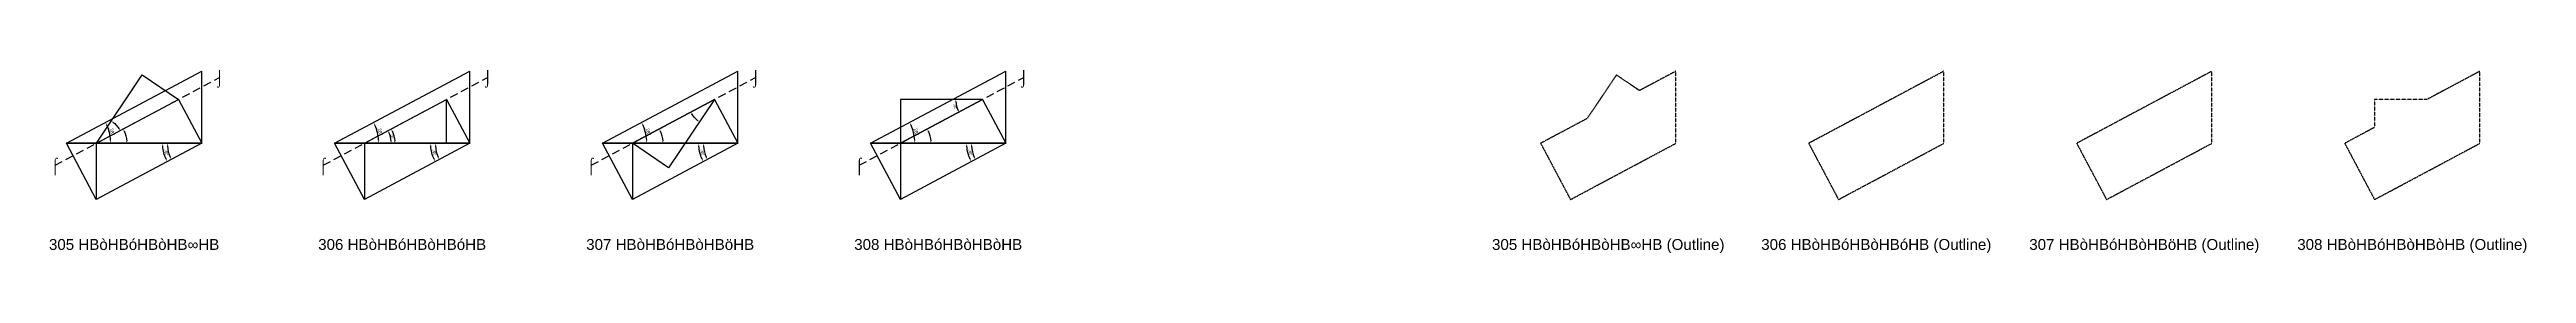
# Model space of a CAD drawing. Header units: millimetres. Extents: x 123348 to 671342, y -3335564 to 24518.
# Drawn here: x 337133 to 611882, y -3028061 to -3007790 of the extents above; entities that cross this region are included whole.
import ezdxf
from ezdxf.enums import TextEntityAlignment as Align

# ---------------------------------------------------------------- set-up
doc = ezdxf.new("R2010")
doc.units = ezdxf.units.MM
doc.header["$PDMODE"] = 35
doc.linetypes.add('DASHED', pattern=[19.05, 12.7, -6.35])
for name, color, linetype in [('BASE', 170, 'Continuous'), ('HYPOTENUSE', 20, 'Continuous'), ('PERPENDICULAR', 90, 'Continuous')]:
    doc.layers.add(name, color=color, linetype=linetype)
doc.styles.add('Arial', font='arial.ttf')
doc.dimstyles.new('ISO-25', dxfattribs={"dimtxt": 250, "dimasz": 100, "dimexe": 1.25, "dimexo": 0.625, "dimgap": 100, "dimtad": 1, "dimdec": 0, "dimtxsty": 'Arial', "dimcen": 2.5, "dimadec": 0, "dimazin": 0, "dimtfac": 1, "dimtdec": 0, "dimtmove": 0, "dimatfit": 3, "dimfxl": 1, "dimarcsym": 0})

# ---------------------------------------------------------------- blocks, each defined once
blk = doc.blocks.new('*D2')
at = {"color": 0, "lineweight": -2, "ltscale": 100, "transparency": 16777216}
blk.add_arc((0, 0), 4906, 4.08845, 23.91155, dxfattribs=at)
at = {"color": 0, "ltscale": 100, "transparency": 16777216}
for points in [[(4432, 1963), (4537, 2014), (4332, 2303)], [(4952, 352), (4835, 348), (4906, 0)]]:
    blk.add_solid(points, dxfattribs=at)
at = {"layer": 'Defpoints', "color": 0, "ltscale": 100, "transparency": 16777216}
for p in [(15000, 7976), (0, 0), (0, 0), (4841, 796), (15000, 0)]:
    blk.add_point(p, dxfattribs=at)
at = {"color": 0, "ltscale": 100, "transparency": 16777216, "insert": (5055, 1260), "char_height": 400, "attachment_point": 5, "rotation": 284, "style": 'Arial'}
blk.add_mtext('28°', dxfattribs=at)
blk = doc.blocks.new('GTN')
at = {"layer": 'BASE'}
blk.add_line((0, 0), (15000, 0), dxfattribs=at)
at = {"layer": 'HYPOTENUSE'}
blk.add_line((0, 0), (15000, 7975.6), dxfattribs=at)
at = {"layer": 'PERPENDICULAR'}
blk.add_line((15000, 0), (15000, 7975.6), dxfattribs=at)
at = {"color": 4, "ltscale": 100}
dim = blk.add_angular_dim_2l(base=(4841, 795.6), line1=((0, 0), (15000, 0)), line2=((0, 0), (15000, 7975.6)), dimstyle='ISO-25', override={"dimtxt": 400, "dimasz": 350, "dimgap": 100}, dxfattribs=at)
dim.commit()
dim.dimension.update_dxf_attribs({"geometry": '*D2', "text_midpoint": (5055.4, 1260.5)})

msp = doc.modelspace()

# ---------------------------------------------------------------- linework, layer by layer
at = {"linetype": 'DASHED', "ltscale": 70}
for p, q in [((337765, -3018338), (355998, -3008643)), ((367495, -3018338), (385728, -3008643)), ((397225, -3018338), (415458, -3008643)), ((426955, -3018338), (445188, -3008643))]:
    msp.add_line(p, q, dxfattribs=at)
at = {"linetype": 'DASHED'}
for points in [[(510936, -3008356), (507687, -3013173), (502532, -3015914), (505838, -3022132), (517532, -3015914), (517532, -3007939), (513498, -3010084)], [(535568, -3022132), (547262, -3015914), (547262, -3007939), (532262, -3015914)], [(565298, -3022132), (576992, -3015914), (576992, -3007939), (561992, -3015914)], [(595028, -3014156), (591722, -3015914), (595028, -3022132), (606722, -3015914), (606722, -3007939), (600839, -3011067), (595028, -3011067)]]:
    msp.add_lwpolyline(points, close=True, dxfattribs=at)

# ---------------------------------------------------------------- block references
for p in [(339017, -3015914), (368747, -3015914), (398477, -3015914), (428207, -3015914)]:
    msp.add_blockref('GTN', p, dxfattribs=at)
at = {"linetype": 'DASHED', "ltscale": 100}
for p, xscale, yscale, zscale, rotation in [((342324, -3015914), -0.607770627558393, 0.607770627558393, 0.607770627558393, 236.0000000000023), ((410900, -3011067), -0.607770627558393, 0.607770627558393, 0.607770627558393, 56.0000000000022), ((354017, -3015914), -0.882947592858929, 0.882947592858929, 0.882947592858929, 27.99999999999998), ((342324, -3015914), -0.688342810461111, 0.688342810461111, 0.688342810461111, 208), ((383747, -3015914), -0.882947592858929, 0.882947592858929, 0.882947592858929, 27.99999999999998), ((372053, -3015914), -0.688342810461111, 0.688342810461111, 0.688342810461111, 208), ((413477, -3015914), -0.882947592858929, 0.882947592858929, 0.882947592858929, 27.99999999999998), ((401783, -3015914), -0.688342810461111, 0.688342810461111, 0.688342810461111, 208), ((443207, -3015914), -0.882947592858929, 0.882947592858929, 0.882947592858929, 27.99999999999998), ((431513, -3015914), -0.688342810461111, 0.688342810461111, 0.688342810461111, 208), ((440630, -3011067), 0.607770627558393, 0.607770627558393, 0.607770627558393, 180), ((354017, -3015914), 0.7795964517353771, 0.7795964517353771, 0.7795964517353771, 180), ((383747, -3015914), 0.7795964517353771, 0.7795964517353771, 0.7795964517353771, 180), ((413477, -3015914), 0.7795964517353771, 0.7795964517353771, 0.7795964517353771, 180), ((443207, -3015914), 0.7795964517353771, 0.7795964517353771, 0.7795964517353771, 180)]:
    msp.add_blockref('GTN', p, dxfattribs=dict(at, xscale=xscale, yscale=yscale, zscale=zscale, rotation=rotation))
at = {"linetype": 'DASHED', "ltscale": 100, "xscale": 0.607770627558393, "yscale": 0.607770627558393, "zscale": 0.607770627558393}
msp.add_blockref('GTN', (372053, -3015914), dxfattribs=at)

# ---------------------------------------------------------------- texts
at = {"linetype": 'DASHED', "ltscale": 100, "style": 'Arial'}
for s, p in [('⌡', (355998, -3008643)), ('⌡', (385728, -3008643)), ('⌡', (415458, -3008643)), ('⌡', (445188, -3008643)), ('⌠', (337765, -3018338)), ('⌠', (367495, -3018338)), ('⌠', (397225, -3018338)), ('⌠', (426955, -3018338)), ('305 HBòHBóHBòHB∞HB', (346517, -3027100)), ('306 HBòHBóHBòHBóHB', (376247, -3027100)), ('307 HBòHBóHBòHBöHB', (405977, -3027100)), ('308 HBòHBóHBòHBòHB', (435707, -3027100)), ('305 HBòHBóHBòHB∞HB (Outline)', (510032, -3027100)), ('306 HBòHBóHBòHBóHB (Outline)', (539762, -3027100)), ('307 HBòHBóHBòHBöHB (Outline)', (569492, -3027100)), ('308 HBòHBóHBòHBòHB (Outline)', (599222, -3027100))]:
    msp.add_text(s, height=1200, dxfattribs=at).set_placement(p, align=Align.MIDDLE_CENTER)

doc.saveas('drawing.dxf')
